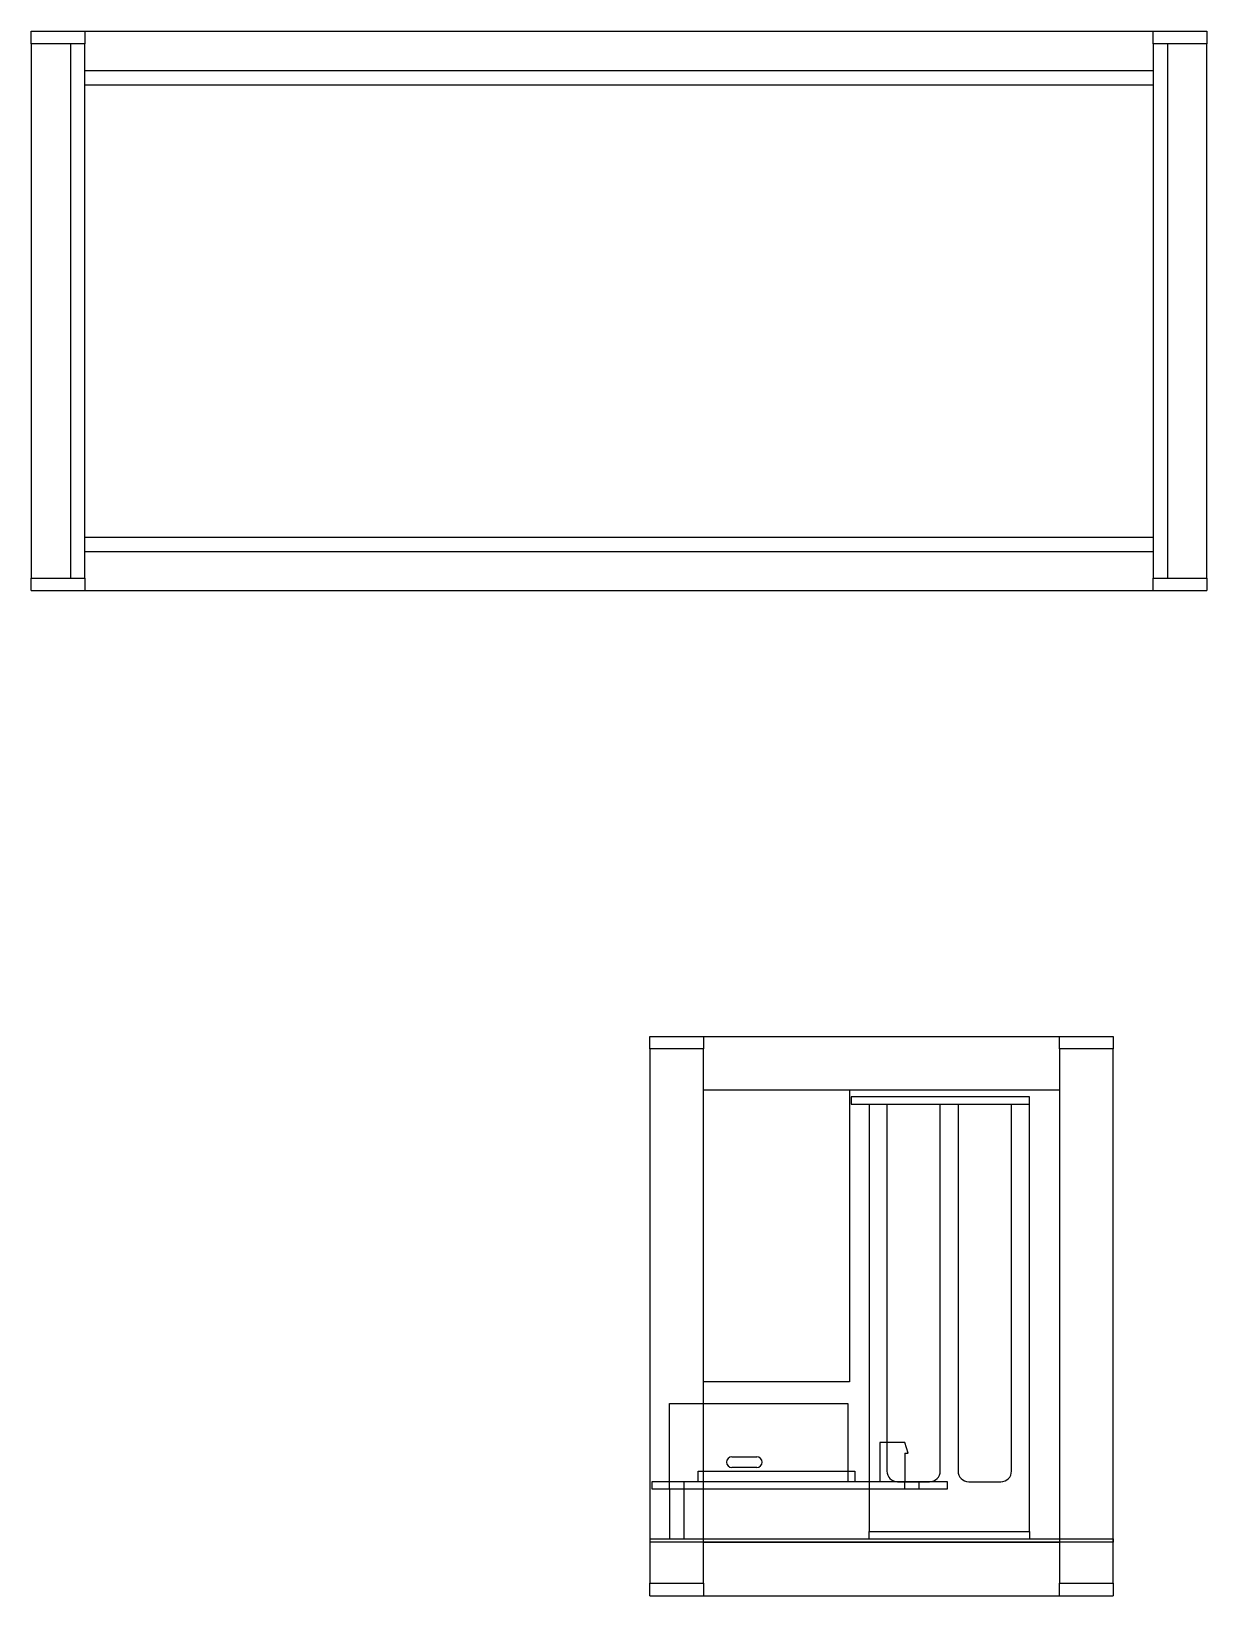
# Model space of a CAD drawing. Header units: millimetres. Extents: x -987 to 1917, y -167 to 2253.
# Drawn here: x -573.3 to -243.3, y 570.8 to 1009.9 of the extents above; entities that cross this region are included whole.
import ezdxf

# ---------------------------------------------------------------- set-up
doc = ezdxf.new("R2010")
doc.units = ezdxf.units.MM
for name, color, linetype in [('主电路板', 7, 'Continuous'), ('底板', 7, 'Continuous'), ('电源', 7, 'Continuous'), ('铝型材', 7, 'Continuous')]:
    doc.layers.add(name, color=color, linetype=linetype)

msp = doc.modelspace()

# ---------------------------------------------------------------- linework, layer by layer
at = {"layer": '主电路板'}
for p, q in [((-328.136, 613.771), (-335.136, 613.771)), ((-335.136, 613.771), (-335.136, 602.771)), ((-327.136, 610.771), (-328.136, 613.771)), ((-328.136, 610.771), (-327.136, 610.771)), ((-328.136, 610.771), (-328.136, 602.771)), ((-376.636, 609.771), (-369.636, 609.771)), ((-369.636, 606.771), (-376.636, 606.771)), ((-316.136, 602.771), (-399.136, 602.771)), ((-399.136, 602.771), (-399.136, 600.771)), ((-394.136, 600.771), (-394.136, 602.771)), ((-390.136, 602.771), (-390.136, 600.771)), ((-328.136, 600.771), (-328.136, 602.771)), ((-324.136, 602.771), (-324.136, 600.771)), ((-316.136, 600.771), (-316.136, 602.771)), ((-399.136, 600.771), (-316.136, 600.771)), ((-394.136, 600.771), (-394.136, 586.771)), ((-390.136, 600.771), (-390.136, 586.771))]:
    msp.add_line(p, q, dxfattribs=at)
for centre, start, end in [((-376.636, 608.271), 90, 270), ((-369.636, 608.271), 270, 90)]:
    msp.add_arc(centre, 1.5, start, end, dxfattribs=at)
at = {"layer": '底板'}
for p, q in [((-399.636, 586.771), (-269.636, 586.771)), ((-269.636, 585.771), (-399.636, 585.771)), ((-269.636, 586.771), (-269.636, 585.771))]:
    msp.add_line(p, q, dxfattribs=at)
at = {"layer": '电源'}
for p, q in [((-384.636, 630.771), (-384.636, 712.771)), ((-384.636, 712.771), (-343.636, 712.771)), ((-343.636, 712.771), (-343.636, 630.771)), ((-343.636, 630.771), (-384.636, 630.771)), ((-394.136, 602.771), (-394.136, 624.771)), ((-394.136, 624.771), (-344.136, 624.771)), ((-344.136, 624.771), (-344.136, 602.771)), ((-386.136, 602.771), (-386.136, 605.771)), ((-386.136, 605.771), (-342.136, 605.771)), ((-342.136, 605.771), (-342.136, 602.771))]:
    msp.add_line(p, q, dxfattribs=at)
at = {"layer": '铝型材'}
for p, q in [((-573.339, 1006.43), (-573.339, 1009.93)), ((-573.339, 1009.93), (-558.339, 1009.93)), ((-558.339, 1006.43), (-573.339, 1006.43)), ((-573.339, 1006.43), (-573.339, 856.43)), ((-562.339, 1006.43), (-562.339, 856.43)), ((-558.339, 1009.93), (-558.339, 1006.43)), ((-558.339, 1009.93), (-258.339, 1009.93)), ((-558.339, 856.43), (-558.339, 1006.43)), ((-258.339, 1006.43), (-258.339, 1009.93)), ((-258.339, 1009.93), (-243.339, 1009.93)), ((-243.339, 1006.43), (-258.339, 1006.43)), ((-258.339, 1006.43), (-258.339, 856.43)), ((-254.339, 1006.43), (-254.339, 856.43)), ((-243.339, 1009.93), (-243.339, 1006.43)), ((-243.339, 856.43), (-243.339, 1006.43)), ((-558.339, 998.93), (-258.339, 998.93)), ((-558.339, 994.93), (-258.339, 994.93)), ((-558.339, 867.93), (-258.339, 867.93)), ((-558.339, 863.93), (-258.339, 863.93)), ((-573.339, 856.43), (-558.339, 856.43)), ((-573.339, 852.93), (-573.339, 856.43)), ((-558.339, 856.43), (-558.339, 852.93)), ((-258.339, 856.43), (-243.339, 856.43)), ((-258.339, 852.93), (-258.339, 856.43)), ((-243.339, 856.43), (-243.339, 852.93)), ((-573.339, 852.93), (-558.339, 852.93)), ((-558.339, 852.93), (-258.339, 852.93)), ((-258.339, 852.93), (-243.339, 852.93)), ((-399.636, 724.271), (-399.636, 727.771)), ((-399.636, 727.771), (-384.636, 727.771)), ((-384.636, 727.771), (-384.636, 724.271)), ((-384.636, 727.771), (-284.636, 727.771)), ((-284.636, 724.271), (-284.636, 727.771)), ((-284.636, 727.771), (-269.636, 727.771)), ((-269.636, 727.771), (-269.636, 724.271)), ((-384.636, 724.271), (-399.636, 724.271)), ((-399.636, 724.271), (-399.636, 574.271)), ((-384.636, 574.271), (-384.636, 724.271)), ((-269.636, 724.271), (-284.636, 724.271)), ((-284.636, 724.271), (-284.636, 574.271)), ((-269.636, 574.271), (-269.636, 724.271)), ((-384.636, 712.771), (-284.636, 712.771)), ((-293.136, 710.771), (-343.136, 710.771)), ((-343.136, 710.771), (-343.136, 708.771)), ((-343.136, 708.771), (-293.136, 708.771)), ((-338.136, 708.771), (-338.136, 588.771)), ((-333.136, 708.771), (-333.136, 605.771)), ((-318.136, 605.771), (-318.136, 708.771)), ((-313.136, 708.771), (-313.136, 605.771)), ((-298.136, 605.771), (-298.136, 708.771)), ((-293.136, 588.771), (-293.136, 710.771)), ((-330.136, 602.771), (-321.136, 602.771)), ((-310.136, 602.771), (-301.136, 602.771)), ((-338.136, 586.771), (-338.136, 588.771)), ((-338.136, 588.771), (-293.136, 588.771)), ((-293.136, 588.771), (-293.136, 586.771)), ((-384.636, 585.771), (-284.636, 585.771)), ((-399.636, 574.271), (-384.636, 574.271)), ((-399.636, 570.771), (-399.636, 574.271)), ((-384.636, 574.271), (-384.636, 570.771)), ((-284.636, 574.271), (-269.636, 574.271)), ((-284.636, 570.771), (-284.636, 574.271)), ((-269.636, 574.271), (-269.636, 570.771)), ((-399.636, 570.771), (-384.636, 570.771)), ((-384.636, 570.771), (-284.636, 570.771)), ((-284.636, 570.771), (-269.636, 570.771))]:
    msp.add_line(p, q, dxfattribs=at)
for centre, start, end in [((-330.136, 605.771), 180, 270), ((-321.136, 605.771), 270, 0), ((-310.136, 605.771), 180, 270), ((-301.136, 605.771), 270, 0)]:
    msp.add_arc(centre, 3, start, end, dxfattribs=at)

doc.saveas('drawing.dxf')
